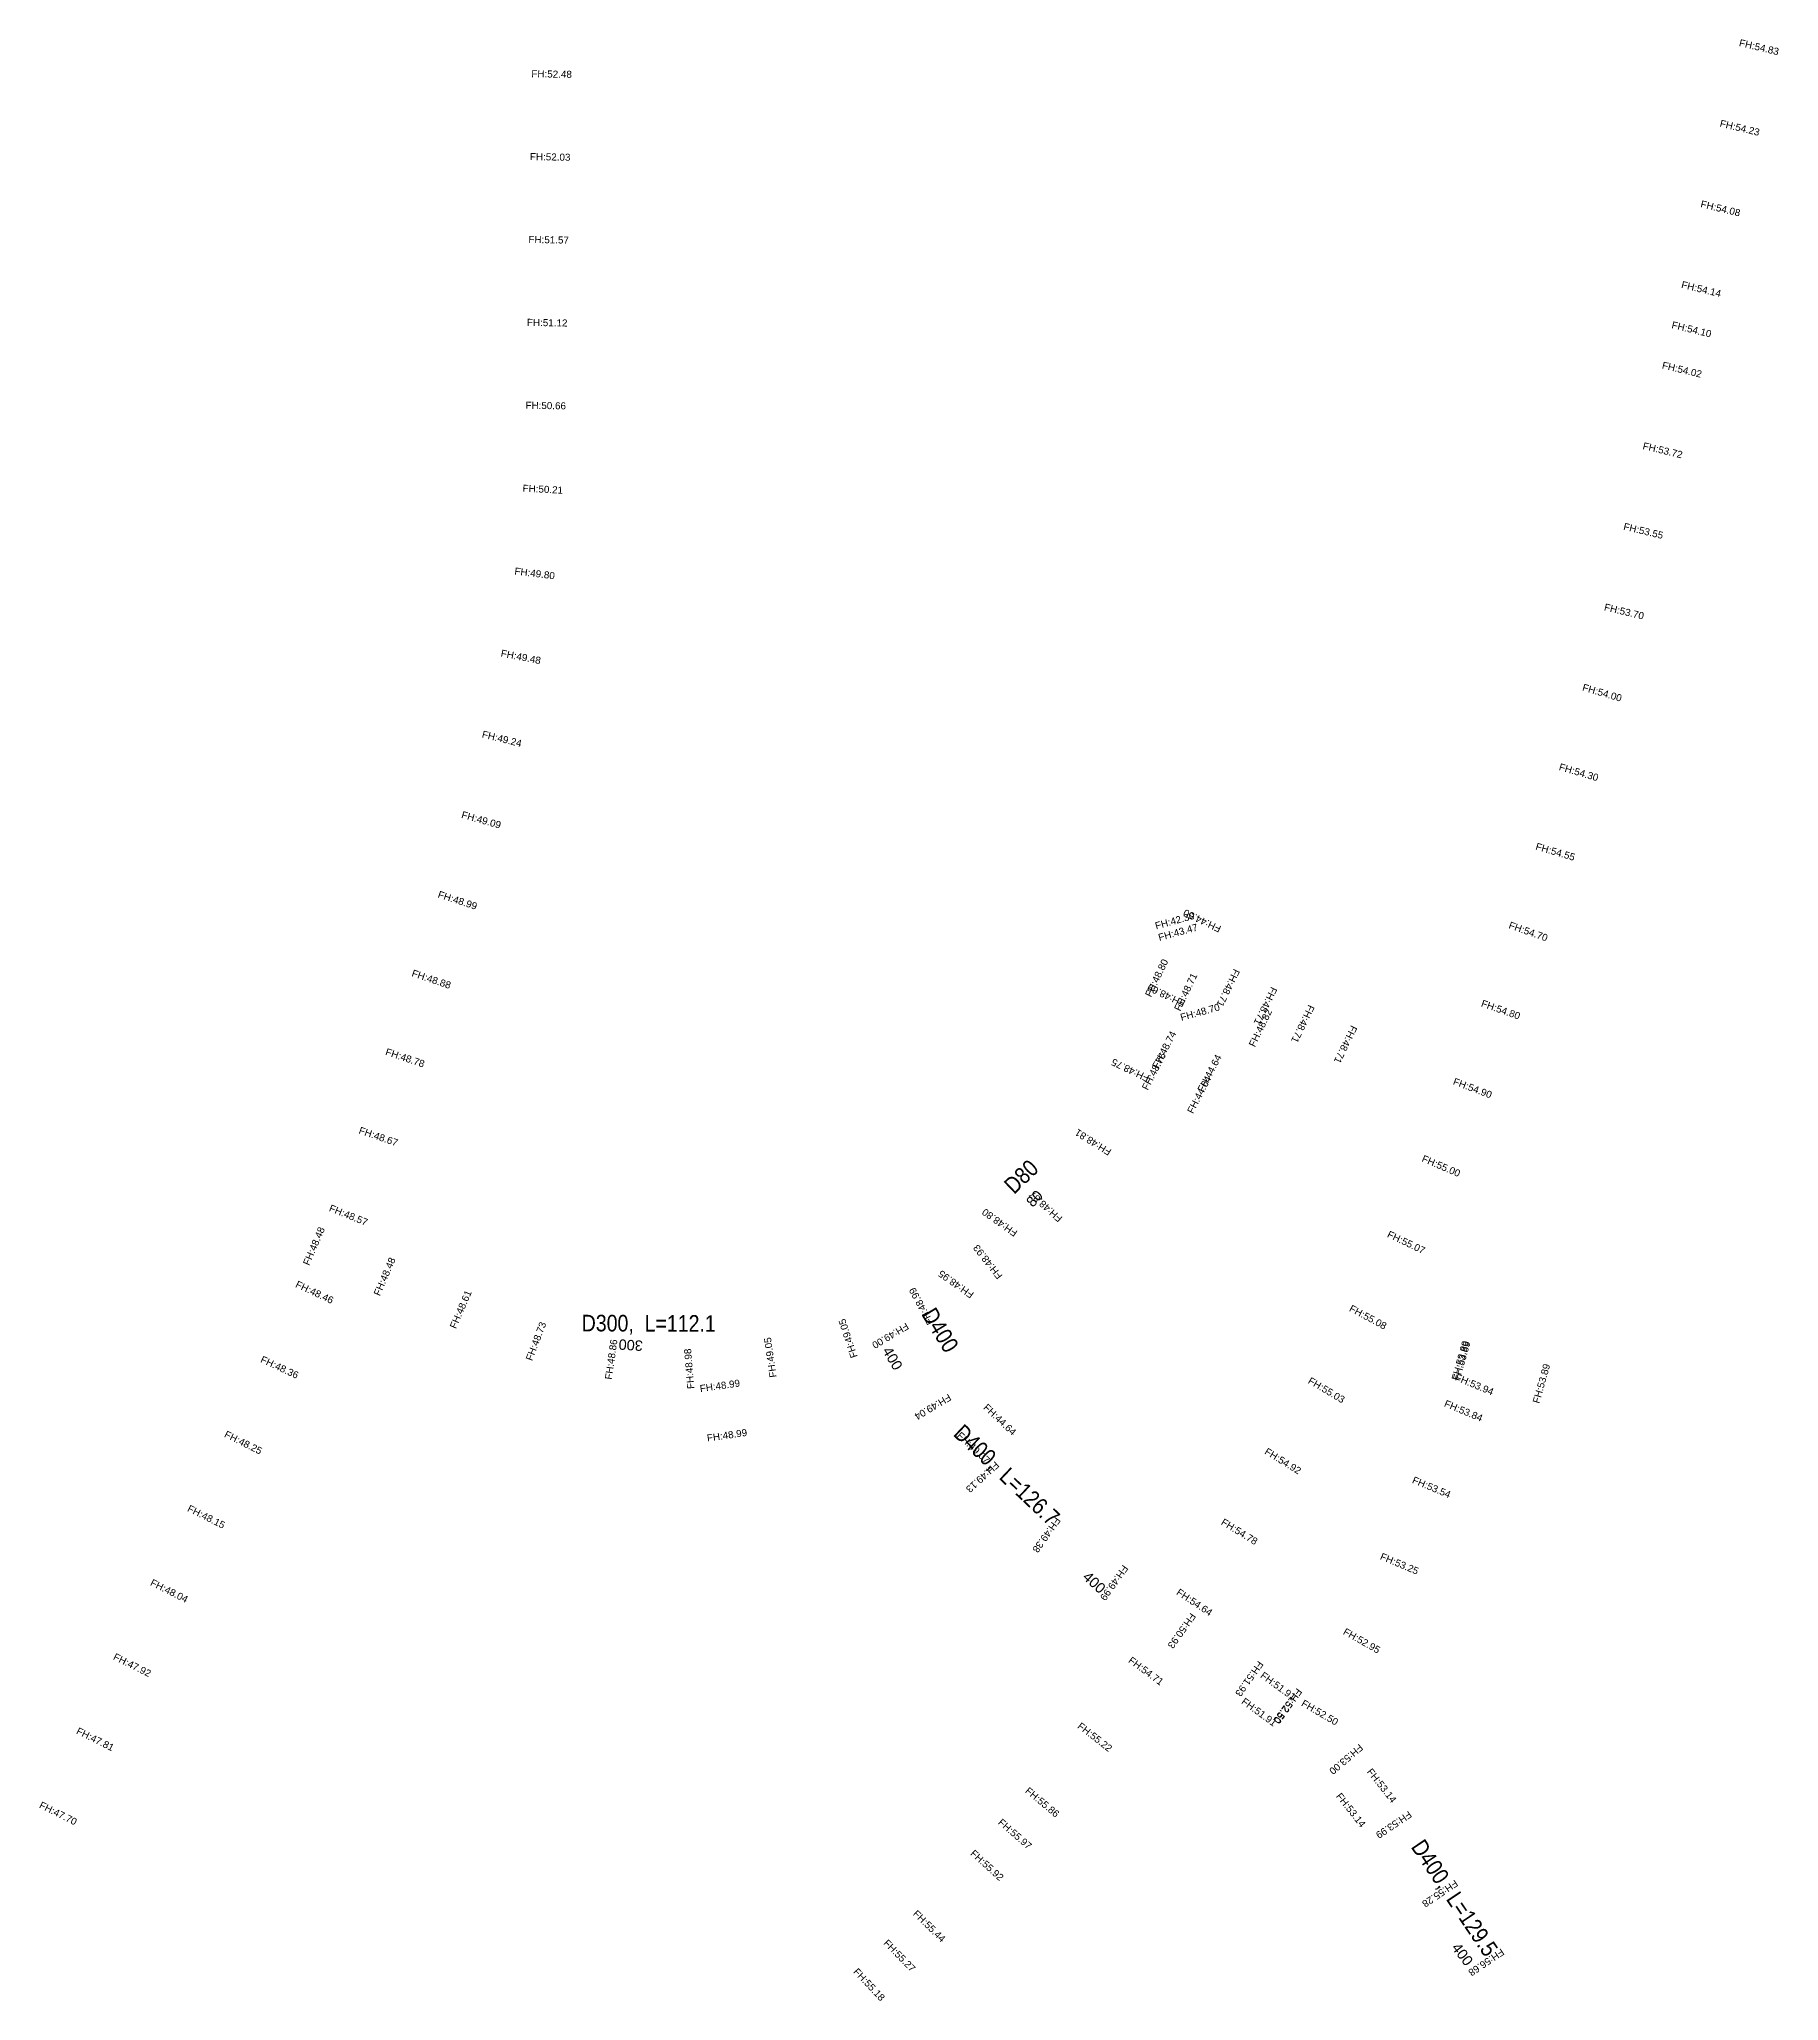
# Model space of a CAD drawing. Header units: millimetres. Extents: x 227572 to 269266, y 328772 to 443556.
# Drawn here: x 228075.2 to 228494.9, y 430387 to 430860.2 of the extents above; entities that cross this region are included whole.
import ezdxf
from ezdxf.enums import TextEntityAlignment as Align

# ---------------------------------------------------------------- set-up
doc = ezdxf.new("R2010")
doc.units = ezdxf.units.MM
for name, color, linetype in [('L_diameter', 3, 'Continuous'), ('S-2.생활-2.관로-2.제원', 7, 'Continuous'), ('도로체인계획고', 6, 'Continuous')]:
    doc.layers.add(name, color=color, linetype=linetype)
doc.styles.add('HY울릉도M', font='HYWULM.TTF')
doc.styles.get("Standard").update_dxf_attribs({"font": 'arial.ttf'})

msp = doc.modelspace()

# ---------------------------------------------------------------- texts
at = {"layer": 'L_diameter'}
for s, rotation, p in [('80', 46.8211, (228313.12, 430579.95)), ('300', 176.3313, (228220.78, 430543.71)), ('400', 300.8185, (228280.71, 430545.1)), ('400', 318.059, (228328.46, 430490.77)), ('400', 307.2749, (228417.85, 430401.26))]:
    msp.add_text(s, height=2.5, rotation=rotation, dxfattribs=at).set_placement(p, align=Align.TOP_LEFT)
at = {"layer": 'S-2.생활-2.관로-2.제원', "color": 7, "style": 'HY울릉도M', "width": 0.9}
for s, rotation, p in [('D80', 43.7998, (228313.55, 430584.36, 115)), ('D400', 301.3654, (228290.94, 430547.73, 69)), ('D300,  L=112.1', 359.8117, (228222.29, 430548.42, 69)), ('D400,  L=126.7', 316.6534, (228307.31, 430512.37)), ('D400,  L=129.5', 303.9168, (228415.09, 430410.66, 69))]:
    msp.add_text(s, height=4, rotation=rotation, dxfattribs=at).set_placement(p, align=Align.CENTER)
at = {"layer": '도로체인계획고'}
for s, rotation, p in [('FH:54.83', 346.554, (228485.25, 430858.62)), ('FH:52.48', 358.9795, (228193.97, 430851.07)), ('FH:54.23', 346.554, (228480.6, 430839.17)), ('FH:52.03', 358.9795, (228193.62, 430831.07)), ('FH:54.08', 346.554, (228475.95, 430819.72)), ('FH:51.57', 358.9795, (228193.26, 430811.08)), ('FH:54.14', 346.554, (228471.3, 430800.26)), ('FH:51.12', 358.9795, (228192.9, 430791.08)), ('FH:54.10', 346.554, (228468.97, 430790.54)), ('FH:54.02', 346.554, (228466.65, 430780.81)), ('FH:50.66', 358.9795, (228192.55, 430771.08)), ('FH:53.72', 346.554, (228462, 430761.36)), ('FH:50.21', 357.121, (228191.83, 430751.06)), ('FH:53.55', 346.554, (228457.34, 430741.91)), ('FH:49.80', 352.9519, (228189.83, 430731.1)), ('FH:53.70', 346.554, (228452.69, 430722.46)), ('FH:49.48', 348.9516, (228186.49, 430711.31)), ('FH:54.00', 343.6176, (228447.41, 430703.12)), ('FH:49.24', 346.0731, (228181.93, 430691.79)), ('FH:54.30', 343.6176, (228441.77, 430683.93)), ('FH:49.09', 344.3176, (228176.96, 430672.39)), ('FH:54.55', 343.6176, (228436.13, 430664.74)), ('FH:48.99', 342.0124, (228171.27, 430653.17)), ('FH:42.30', 15.4358, (228344.73, 430645.44)), ('FH:44.50', 154.3076, (228360.59, 430646.17)), ('FH:54.70', 340.5664, (228429.63, 430645.77)), ('FH:43.47', 15.4358, (228345.51, 430642.64)), ('FH:48.80', 64.3079, (228343.48, 430628.97)), ('FH:48.88', 341.4751, (228164.96, 430634.18)), ('FH:48.71', 64.3079, (228350.51, 430625.59)), ('FH:48.71', 244.3076, (228363.46, 430636.09)), ('FH:48.69', 154.3076, (228351.92, 430628.15)), ('FH:48.71', 244.3076, (228372.47, 430631.75)), ('FH:54.80', 340.5664, (228422.98, 430626.91)), ('FH:48.70', 15.4358, (228350.83, 430623.36)), ('FH:48.82', 64.3079, (228368.53, 430616.92)), ('FH:48.71', 244.3076, (228381.48, 430627.42)), ('FH:48.74', 62.6007, (228345.18, 430611.67)), ('FH:48.71', 244.3076, (228391.78, 430622.46)), ('FH:48.78', 341.4727, (228158.61, 430615.22)), ('FH:48.75', 154.3076, (228343.25, 430610.13)), ('FH:48.76', 62.6007, (228342.69, 430606.5)), ('FH:44.64', 62.6007, (228356.1, 430606.01)), ('FH:44.64', 62.6007, (228353.61, 430600.84)), ('FH:54.90', 339.4312, (228416.2, 430608.08)), ('FH:48.67', 340.9782, (228152.19, 430596.27)), ('FH:48.81', 147.9925, (228334.1, 430592.23)), ('FH:55.00', 336.8847, (228408.66, 430589.51)), ('FH:48.87', 138.028, (228322.26, 430575.92)), ('FH:48.57', 337.9723, (228145.01, 430577.55)), ('FH:48.80', 144.7113, (228311.45, 430572.59)), ('FH:48.48', 66.6629, (228140.36, 430564.22)), ('FH:55.07', 334.3383, (228400.3, 430571.29)), ('FH:48.93', 128.0635, (228307.78, 430561.91)), ('FH:48.48', 66.6629, (228157.41, 430556.87)), ('FH:48.95', 144.7113, (228300.91, 430557.7)), ('FH:48.46', 334.818, (228136.89, 430559.21)), ('FH:48.61', 66.6629, (228175.77, 430548.95)), ('FH:48.99', 118.0991, (228291.09, 430550.61)), ('FH:55.08', 331.7918, (228391.14, 430553.46)), ('FH:48.73', 69.2411, (228194.16, 430541.21)), ('FH:49.05', 108.1346, (228272.7, 430542.38)), ('FH:49.00', 210.8185, (228284.37, 430550.64)), ('FH:48.86', 81.9735, (228213.39, 430536.74)), ('FH:48.98', 94.7059, (228233.3, 430534.63)), ('FH:49.05', 98.2165, (228253.16, 430537.45)), ('FH:53.89', 74.1526, (228417.59, 430536.5)), ('FH:53.89', 74.1526, (228417.92, 430536.41)), ('FH:48.36', 335.0847, (228128.45, 430541.09)), ('FH:53.89', 74.1526, (228437.16, 430530.95)), ('FH:48.99', 8.2165, (228234.75, 430533.8)), ('FH:55.03', 329.2453, (228381.2, 430536.06)), ('FH:53.94', 337.3087, (228416.7, 430536.75)), ('FH:49.04', 210.8185, (228294.62, 430533.46)), ('FH:44.64', 316.6757, (228302.89, 430529.9)), ('FH:53.84', 337.3087, (228414.05, 430530.41)), ('FH:48.25', 333.4673, (228119.73, 430523.06)), ('FH:48.99', 8.2165, (228236.47, 430521.87)), ('FH:49.07', 316.6757, (228296.51, 430523.13)), ('FH:54.92', 328.3489, (228370.71, 430519.01)), ('FH:49.13', 222.2367, (228305.89, 430517.22)), ('FH:53.54', 337.3087, (228406.34, 430511.95)), ('FH:48.15', 333.4692, (228110.8, 430505.16)), ('FH:49.38', 234.6548, (228320.41, 430503.83)), ('FH:54.78', 328.3489, (228360.22, 430501.98)), ('FH:49.99', 234.6548, (228336.72, 430492.26)), ('FH:53.25', 337.2307, (228398.6, 430493.51)), ('FH:48.04', 333.4692, (228101.86, 430487.27)), ('FH:54.64', 326.3774, (228349.44, 430485.09)), ('FH:50.93', 234.6548, (228353.04, 430480.69)), ('FH:52.95', 330.3515, (228389.67, 430475.5)), ('FH:47.92', 333.4692, (228092.93, 430469.37)), ('FH:54.71', 323.5126, (228337.85, 430468.74)), ('FH:51.93', 234.6548, (228369.35, 430469.12)), ('FH:51.91', 323.8335, (228369.71, 430465.07)), ('FH:51.91', 323.8335, (228365.13, 430458.8)), ('FH:52.50', 233.0964, (228378.71, 430462.51)), ('FH:52.50', 234.6548, (228378.67, 430462.51)), ('FH:52.50', 329.7509, (228379.58, 430458.22)), ('FH:55.22', 321.9854, (228325.58, 430452.91)), ('FH:47.81', 333.4692, (228084, 430451.48)), ('FH:53.00', 220.5385, (228393.73, 430449.03)), ('FH:53.14', 308.4154, (228395.47, 430442.17)), ('FH:47.70', 333.4692, (228075.06, 430433.59)), ('FH:55.86', 320.0663, (228312.97, 430437.34)), ('FH:53.14', 308.4154, (228388.02, 430436.26)), ('FH:55.97', 318.9204, (228306.43, 430429.75)), ('FH:53.99', 213.9168, (228405.64, 430432.84)), ('FH:55.92', 317.7744, (228299.74, 430422.29)), ('FH:55.28', 213.9168, (228416.8, 430416.24)), ('FH:55.44', 315.4826, (228285.92, 430407.78)), ('FH:55.27', 314.3367, (228278.8, 430400.74)), ('FH:56.68', 213.9168, (228427.96, 430399.65)), ('FH:55.18', 313.1908, (228271.53, 430393.84))]:
    msp.add_text(s, height=1.7, rotation=rotation, dxfattribs=at).set_placement(p)

doc.saveas('drawing.dxf')
